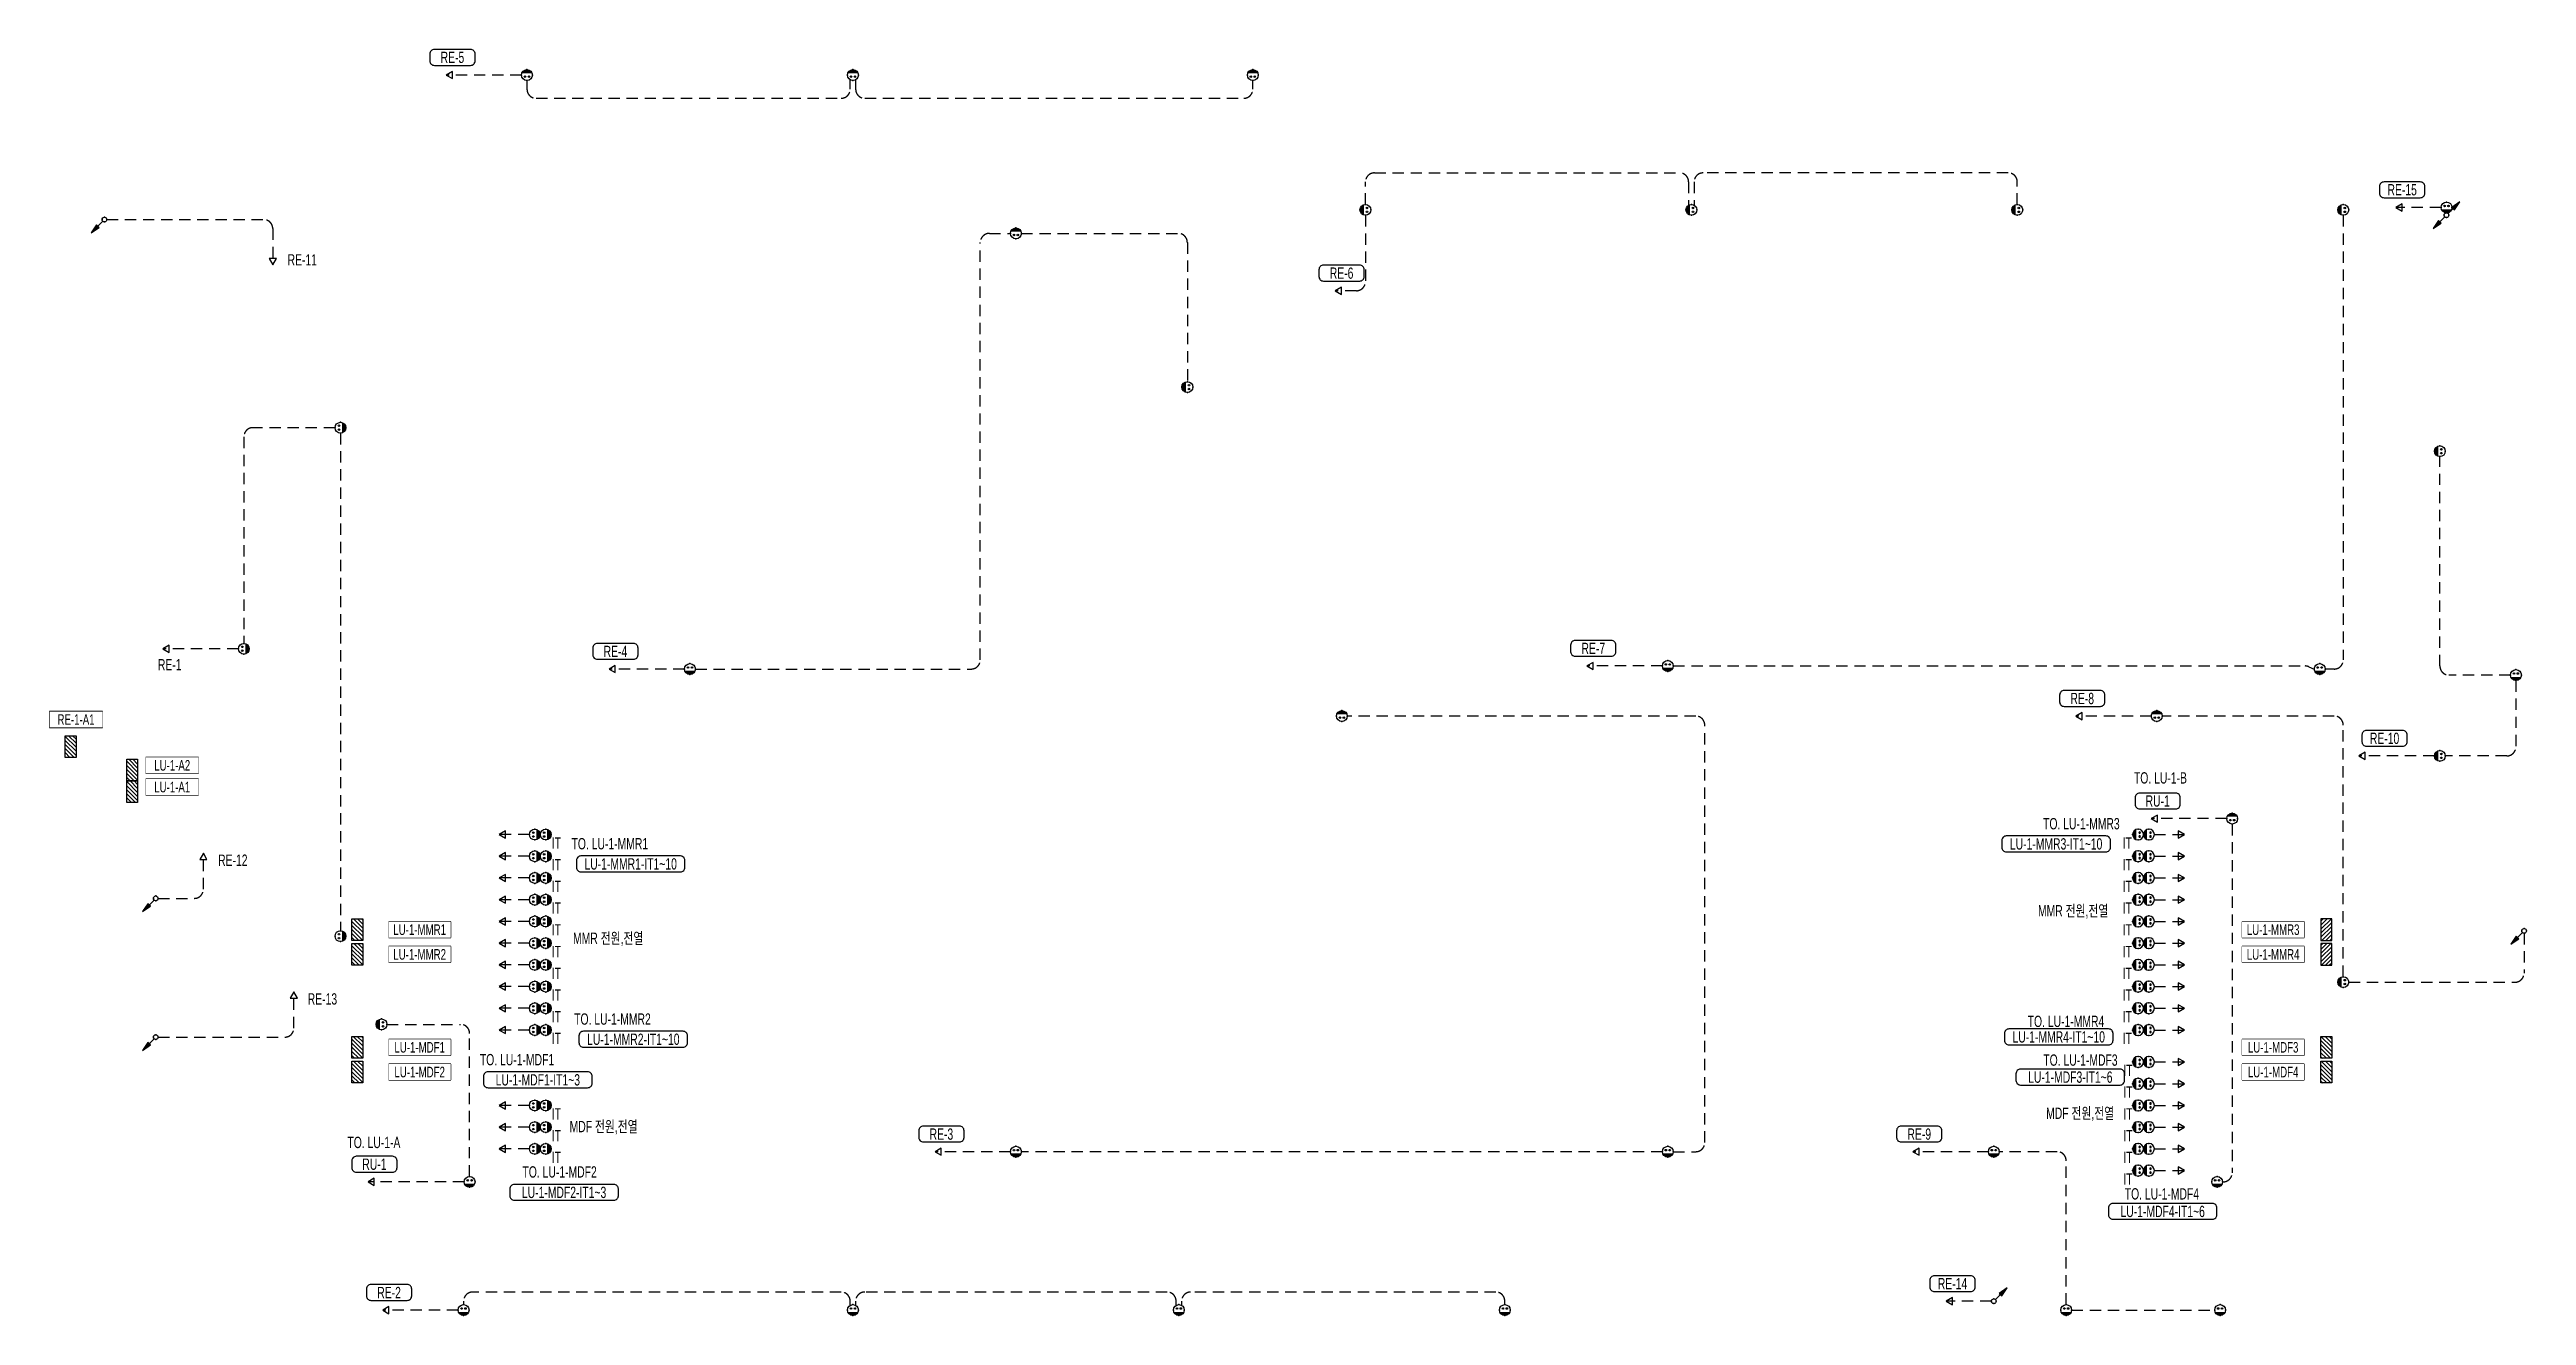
# Model space of a CAD drawing. Header units: millimetres. Extents: x 35956 to 501590, y -530175 to 881740.
# Drawn here: x 91935 to 174004, y -248945 to -206979 of the extents above; entities that cross this region are included whole.
import ezdxf
from ezdxf.enums import TextEntityAlignment as Align

# ---------------------------------------------------------------- set-up
doc = ezdxf.new("R2010")
doc.units = ezdxf.units.MM
doc.header["$LTSCALE"] = 150
doc.set_wipeout_variables(frame=1)
doc.linetypes.add('D2', pattern=[6.5, 2.5, -1.5, 2.5])
doc.layers.get('Defpoints').update_dxf_attribs({"color": 161})
for name, color, linetype in [('------01 Distribution Panel', 3, 'Continuous'), ('------01 Distribution Panel_UPS_Emgency', 232, 'Continuous'), ('------06 Receptacle', 6, 'Continuous'), ('-----20 General Symbol', 3, 'Continuous'), ('-----22 Embeded in Floor', 4, 'D2')]:
    doc.layers.add(name, color=color, linetype=linetype)
doc.styles.add('ELEC', font='Dotum.ttf')

msp = doc.modelspace()

# ---------------------------------------------------------------- texts
at = {"layer": '------06 Receptacle', "style": 'ELEC', "width": 0.7}
for p in [(108729, -233281), (108729, -234001), (160778, -233281), (160778, -234001), (108729, -234721), (160778, -234721), (108729, -235441), (160778, -235441), (108729, -236161), (160778, -236161), (108729, -236881), (160778, -236881), (108729, -237601), (160778, -237601), (108729, -238321), (160778, -238321), (108729, -239041), (108729, -239761), (108729, -242261), (160800, -242261), (108729, -242981), (160800, -242981), (108729, -243701), (160800, -243701), (160800, -244421)]:
    msp.add_text('IT', height=375, dxfattribs=at).set_placement(p, align=Align.MIDDLE)
at = {"layer": 'Defpoints', "style": 'ELEC', "width": 0.7}
for s, p in [('MMR 전원,전열', (158984, -235541, 0)), ('MMR 전원,전열', (110445, -236451, 0)), ('MDF 전원,전열', (159215, -242252, 0)), ('MDF 전원,전열', (110293, -242693, 0))]:
    msp.add_text(s, height=375, dxfattribs=at).set_placement(p, align=Align.MIDDLE)

# ---------------------------------------------------------------- blocks, each defined once
blk = doc.blocks.new('B02')
h = blk.add_hatch(color=256)
h.paths.add_polyline_path([(-136, 86, 0.632456), (136, 86)])
h.paths.add_polyline_path([(-75, 193, 1), (-32, 193, 1)])
h.paths.add_polyline_path([(32, 193, 1), (75, 193, 1)])
blk.add_line((-136, 86), (136, 86))
at = {"linetype": 'Continuous'}
blk.add_circle((0, 150), 150, dxfattribs=at)
for centre in [(-54, 193), (54, 193)]:
    blk.add_circle(centre, 21.4)
for p in [(-150, 150), (0, 300), (0, 0), (150, 150)]:
    blk.add_point(p)
blk = doc.blocks.new('A02')
h = blk.add_hatch()
h.set_pattern_fill('ANSI31', color=256, scale=25, style=0)
h.set_pattern_definition([(45, (-2000, -19200), (-56.1266, 56.1266), [])])
h.paths.add_polyline_path([(-300, 300), (-300, 0), (300, 0), (300, 300)])
blk.add_lwpolyline([(300, 0), (-300, 0), (-300, 300), (300, 300)], close=True)
blk = doc.blocks.new('O07')
blk.add_lwpolyline([(-173, -100), (0, 0), (-173, 100)], close=True)
blk = doc.blocks.new('O01')
blk.add_hatch(color=256).paths.add_polyline_path([(-149, -218), (-218, -149), (-368, -368)])
blk.add_line((-46, -46), (-184, -184))
blk.add_lwpolyline([(-368, -368), (-149, -218), (-218, -149), (-368, -368)])
blk.add_circle((0, 0), 65)
for p in [(-65, 0), (-65, 0), (0, 65), (0, 65), (65, 0), (65, 0), (0, -65), (0, -65)]:
    blk.add_point(p)

# ---------------------------------------------------------------- linework, layer by layer
at = {"layer": '------01 Distribution Panel', "color": 1, "elevation": 0}
for points in [[(91935, -229453), (93690, -229453), (93690, -228928), (91935, -228928)], [(95121, -231690), (96876, -231690), (96876, -231165), (95121, -231165)]]:
    msp.add_lwpolyline(points, close=True, dxfattribs=at)
at = {"layer": '------01 Distribution Panel', "color": 1}
for points in [[(103172, -236417), (105226, -236417), (105226, -235892), (103172, -235892)], [(164583, -236417), (166638, -236417), (166638, -235892), (164583, -235892)], [(103172, -240317), (105226, -240317), (105226, -239792), (103172, -239792)], [(164583, -240317), (166638, -240317), (166638, -239792), (164583, -239792)]]:
    msp.add_lwpolyline(points, close=True, dxfattribs=at)
at = {"layer": '-----22 Embeded in Floor'}
for p, q in [((171175, -212214), (169675, -212214)), ((93832, -212617), (99032, -212617)), ((99332, -212917), (99332, -214117)), ((107834, -233002), (106834, -233002)), ((161674, -233002), (162674, -233002)), ((97032, -234817), (97032, -233617)), ((107834, -233722), (106834, -233722)), ((161674, -233722), (162674, -233722)), ((107834, -234442), (106834, -234442)), ((161674, -234442), (162674, -234442)), ((95532, -235117), (96732, -235117)), ((107834, -235162), (106834, -235162)), ((161674, -235162), (162674, -235162)), ((107834, -235882), (106834, -235882)), ((161674, -235882), (162674, -235882)), ((173926, -236273), (173926, -237595)), ((107834, -236602), (106834, -236602)), ((161674, -236602), (162674, -236602)), ((107834, -237322), (106834, -237322)), ((161674, -237322), (162674, -237322)), ((168114, -237895), (173626, -237895)), ((100032, -239417), (100032, -238217)), ((107834, -238042), (106834, -238042)), ((107834, -238762), (106834, -238762)), ((161674, -238042), (162674, -238042)), ((161674, -238762), (162674, -238762)), ((103114, -239295), (105554, -239295)), ((105854, -244335), (105854, -239595)), ((107834, -239482), (106834, -239482)), ((161674, -239482), (162674, -239482)), ((95532, -239717), (99732, -239717)), ((161674, -240542), (162674, -240542)), ((161674, -241262), (162674, -241262)), ((107834, -241982), (106834, -241982)), ((161674, -241982), (162674, -241982)), ((107834, -242702), (106834, -242702)), ((161674, -242702), (162674, -242702)), ((107834, -243422), (106834, -243422)), ((161674, -243422), (162674, -243422)), ((161674, -244142), (162674, -244142)), ((163934, -244515), (163954, -244515)), ((156276, -248473), (154776, -248473))]:
    msp.add_line(p, q, dxfattribs=at)
for points in [[(107574, -207825), (105074, -207825)], [(101574, -219695), (101574, -236191)], [(98194, -226845), (95694, -226845)], [(112974, -227515), (110474, -227515)], [(145374, -227415), (142874, -227415)], [(161574, -229075), (159074, -229075)], [(170954, -230395), (168454, -230395)], [(164074, -232475), (161574, -232475)], [(123774, -243515), (121274, -243515)], [(145374, -243515), (124134, -243515)], [(156174, -243515), (153674, -243515)], [(105674, -244515), (102487, -244515)], [(105474, -248765), (102974, -248765)], [(158934, -248765), (163674, -248765)]]:
    msp.add_lwpolyline(points, dxfattribs=at)
for points in [[(107754, -208005), (107754, -208295, 0.414214), (108054, -208595), (118164, -208595, 0.414214), (118464, -208295), (118464, -207981)], [(118644, -207981), (118644, -208295, 0.414214), (118944, -208595), (131504, -208595, 0.414214), (131804, -208295), (131804, -208005)], [(135534, -212115), (135534, -211370, -0.414214), (135834, -211070), (145944, -211070, -0.414214), (146244, -211370), (146244, -212139)], [(157134, -212115), (157134, -211370, 0.414214), (156834, -211070), (146724, -211070, 0.414214), (146424, -211370), (146424, -212139)], [(135534, -212475), (135534, -214675, -0.414214), (135234, -214975), (134534, -214975)], [(167934, -212475), (167934, -227215, -0.414214), (167634, -227515), (167334, -227515)], [(113334, -227515), (122474, -227515, 0.414214), (122774, -227215), (122774, -213375, -0.414214), (123074, -213075), (123774, -213075)], [(124134, -213075), (129334, -213075, -0.414214), (129634, -213375), (129634, -217990)], [(101394, -219515), (98674, -219515, 0.414214), (98374, -219815), (98374, -226665)], [(173474, -227715), (171434, -227715, -0.414214), (171134, -227415), (171134, -220475)], [(145734, -227415), (166674, -227415, -0.09902), (166789, -227438), (166974, -227515)], [(173654, -227895), (173654, -230095, -0.414214), (173354, -230395), (171314, -230395)], [(145734, -243515), (146479, -243515, 0.414214), (146779, -243215), (146779, -229375, 0.414214), (146479, -229075), (134934, -229075)], [(158754, -248585), (158754, -243815, 0.414214), (158454, -243515), (156534, -243515)], [(118464, -248609), (118464, -248469, 0.414214), (118164, -248169), (105954, -248169, 0.414214), (105654, -248469), (105654, -248585)], [(129264, -248609), (129264, -248469, 0.414214), (128964, -248169), (118944, -248169, 0.414214), (118644, -248469), (118644, -248609)], [(140154, -248585), (140154, -248469, 0.414214), (139854, -248169), (129744, -248169, 0.414214), (129444, -248469), (129444, -248609)]]:
    msp.add_lwpolyline(points, format="xyb", dxfattribs=at)
for centre, start, end in [((99032, -212917), 0, 90), ((96732, -234817), 270, 0), ((173626, -237595), 270, 0), ((99732, -239417), 270, 0), ((163954, -244215), 270, 0)]:
    msp.add_arc(centre, 300, start, end, dxfattribs=at)

# ---------------------------------------------------------------- block references
at = {"layer": '------01 Distribution Panel', "xscale": 1.2, "yscale": 1.2, "zscale": 1.2, "rotation": 270}
msp.add_blockref('A02', (92454, -230085), dxfattribs=at)
at = {"layer": '------01 Distribution Panel_UPS_Emgency', "yscale": 1.2, "zscale": 1.2}
for p, xscale, rotation in [((94494, -231585), 1.2, 270), ((101954, -236155), 1.2, 270), ((167554, -236155), -1.2, 90), ((101954, -236975), 1.2, 270), ((167554, -236975), -1.2, 90), ((101954, -240055), 1.2, 270), ((167194, -240055), 1.2, 270), ((101954, -240875), 1.2, 270), ((167194, -240875), 1.2, 270)]:
    msp.add_blockref('A02', p, dxfattribs=dict(at, xscale=xscale, rotation=rotation))
at = {"layer": '------06 Receptacle', "yscale": 1.2, "zscale": 1.2}
for p, xscale, rotation in [((107754, -207645), 1.2, 180), ((118554, -207645), 1.2, 180), ((131804, -207645), 1.2, 180), ((135354, -212295), 1.2, 270), ((146154, -212295), 1.2, 270), ((156954, -212295), 1.2, 270), ((167754, -212295), 1.2, 270), ((171354, -212395), 1.2, 359.646272586137), ((123954, -212895), 1.2, 180), ((129454, -218170), 1.2, 270), ((101754, -219515), 1.2, 89.99999905542991), ((170954, -220295), 1.2, 270), ((98554, -226845), 1.2, 89.99999999999999), ((134754, -228895), 1.2, 180), ((161754, -228895), 1.2, 180), ((170954, -230395), 1.2, 270), ((108194, -233002), 1.2, 89.99999999999999), ((108554, -233002), 1.2, 89.99999999999999), ((160954, -233002), -1.2, 270), ((161314, -233002), -1.2, 270), ((164254, -232295), 1.2, 180), ((108194, -233722), 1.2, 89.99999999999999), ((108554, -233722), 1.2, 89.99999999999999), ((160954, -233722), -1.2, 270), ((161314, -233722), -1.2, 270), ((108194, -234442), 1.2, 89.99999999999999), ((108554, -234442), 1.2, 89.99999999999999), ((160954, -234442), -1.2, 270), ((161314, -234442), -1.2, 270), ((108194, -235162), 1.2, 89.99999999999999), ((108554, -235162), 1.2, 89.99999999999999), ((160954, -235162), -1.2, 270), ((161314, -235162), -1.2, 270), ((101754, -236371), 1.2, 89.99999905542991), ((108194, -235882), 1.2, 89.99999999999999), ((108554, -235882), 1.2, 89.99999999999999), ((160954, -235882), -1.2, 270), ((161314, -235882), -1.2, 270), ((108194, -236602), 1.2, 89.99999999999999), ((108194, -237322), 1.2, 89.99999999999999), ((108554, -236602), 1.2, 89.99999999999999), ((108554, -237322), 1.2, 89.99999999999999), ((160954, -236602), -1.2, 270), ((160954, -237322), -1.2, 270), ((161314, -236602), -1.2, 270), ((161314, -237322), -1.2, 270), ((108194, -238042), 1.2, 89.99999999999999), ((108554, -238042), 1.2, 89.99999999999999), ((160954, -238042), -1.2, 270), ((161314, -238042), -1.2, 270), ((167754, -237895), 1.2, 270), ((108194, -238762), 1.2, 89.99999999999999), ((108554, -238762), 1.2, 89.99999999999999), ((160954, -238762), -1.2, 270), ((161314, -238762), -1.2, 270), ((102754, -239295), 1.2, 270), ((108194, -239482), 1.2, 89.99999999999999), ((108554, -239482), 1.2, 89.99999999999999), ((160954, -239482), -1.2, 270), ((161314, -239482), -1.2, 270), ((161314, -240542), -1.2, 270), ((160954, -241262), -1.2, 270), ((161314, -241262), -1.2, 270), ((108194, -241982), 1.2, 89.99999999999999), ((108554, -241982), 1.2, 89.99999999999999), ((160954, -241982), -1.2, 270), ((161314, -241982), -1.2, 270), ((108194, -242702), 1.2, 89.99999999999999), ((108554, -242702), 1.2, 89.99999999999999), ((160954, -242702), -1.2, 270), ((161314, -242702), -1.2, 270), ((108194, -243422), 1.2, 89.99999999999999), ((108554, -243422), 1.2, 89.99999999999999), ((145554, -243695), 1.2, 9.44570097154037e-07), ((156354, -243695), 1.2, 9.44570097154037e-07), ((160954, -243422), -1.2, 270), ((161314, -243422), -1.2, 270), ((160954, -244142), -1.2, 270), ((161314, -244142), -1.2, 270), ((118554, -248945), 1.2, 9.44570097154037e-07), ((129354, -248945), 1.2, 9.44570097154037e-07), ((140154, -248945), 1.2, 9.44570097154037e-07)]:
    msp.add_blockref('B02', p, dxfattribs=dict(at, xscale=xscale, rotation=rotation))
at = {"layer": '------06 Receptacle', "xscale": 1.2, "yscale": 1.2, "zscale": 1.2}
for p in [(145554, -227595), (113154, -227695), (167154, -227695), (173654, -227895), (123954, -243695), (105854, -244695), (163754, -244695), (105654, -248945), (158754, -248945), (163854, -248945)]:
    msp.add_blockref('B02', p, dxfattribs=at)
at = {"layer": '-----20 General Symbol', "xscale": 1.2, "yscale": 1.2, "zscale": 1.2}
for p in [(93754, -212617), (171354, -212473), (95454, -235117), (173926, -236195), (95454, -239717)]:
    msp.add_blockref('O01', p, dxfattribs=at)
at = {"layer": '-----20 General Symbol', "xscale": 1.2, "yscale": 1.2, "zscale": 1.2, "rotation": 180}
for p in [(171354, -212473), (156354, -248473)]:
    msp.add_blockref('O01', p, dxfattribs=at)
at = {"layer": '-----22 Embeded in Floor', "xscale": 1.2, "yscale": 1.2, "zscale": 1.2}
for p, rotation in [((105074, -207825), 180), ((169675, -212214), 180), ((99332, -214117), 270), ((134534, -214975), 180), ((95694, -226845), 180), ((142874, -227415), 180), ((110474, -227515), 180), ((159074, -229075), 180), ((168454, -230395), 180), ((106834, -233002), 180), ((161574, -232475), 180), ((97032, -233617), 89.99999999999997), ((106834, -233722), 180), ((106834, -234442), 180), ((106834, -235162), 180), ((106834, -235882), 180), ((106834, -236602), 180), ((106834, -237322), 180), ((106834, -238042), 180), ((100032, -238217), 89.99999999999997), ((106834, -238762), 180), ((106834, -239482), 180), ((106834, -241982), 180), ((106834, -242702), 180), ((106834, -243422), 180), ((121274, -243515), 180), ((153674, -243515), 180), ((102487, -244515), 180), ((102974, -248765), 180), ((154776, -248473), 180)]:
    msp.add_blockref('O07', p, dxfattribs=dict(at, rotation=rotation))
for p in [(162674, -233002), (162674, -233722), (162674, -234442), (162674, -235162), (162674, -235882), (162674, -236602), (162674, -237322), (162674, -238042), (162674, -238762), (162674, -239482), (162674, -240542), (162674, -241262), (162674, -241982), (162674, -242702), (162674, -243422), (162674, -244142)]:
    msp.add_blockref('O07', p, dxfattribs=at)

msp.set_redraw_order([(e.dxf.handle, doc.entitydb.next_handle()) for e in msp.query("TEXT MTEXT ATTDEF DIMENSION ARC_DIMENSION")])  # texts and dimensions are drawn at this point

# ---------------------------------------------------------------- wipeouts: each hides what was drawn before it
at = {"color": 1, "linetype": 'Continuous'}
for points in [[(156619, -233425), (156621, -233448), (156626, -233471), (156635, -233493), (156647, -233513), (156663, -233531), (156681, -233546), (156701, -233559), (156722, -233568), (156745, -233573), (156769, -233575), (160069, -233575), (160092, -233573), (160115, -233568), (160137, -233559), (160157, -233546), (160175, -233531), (160190, -233513), (160202, -233493), (160211, -233471), (160217, -233448), (160219, -233425), (160219, -233200), (160217, -233176), (160211, -233154), (160202, -233132), (160190, -233112), (160175, -233094), (160157, -233079), (160137, -233066), (160115, -233057), (160092, -233052), (160069, -233050), (156769, -233050), (156745, -233052), (156722, -233057), (156701, -233066), (156681, -233079), (156663, -233094), (156647, -233112), (156635, -233132), (156626, -233154), (156621, -233176), (156619, -233200)], [(109390, -234088), (109392, -234111), (109397, -234134), (109406, -234156), (109418, -234176), (109434, -234194), (109452, -234209), (109472, -234221), (109493, -234230), (109516, -234236), (109540, -234238), (112840, -234238), (112863, -234236), (112886, -234230), (112908, -234221), (112928, -234209), (112946, -234194), (112961, -234176), (112973, -234156), (112982, -234134), (112988, -234111), (112990, -234088), (112990, -233863), (112988, -233839), (112982, -233816), (112973, -233794), (112961, -233774), (112946, -233757), (112928, -233741), (112908, -233729), (112886, -233720), (112863, -233714), (112840, -233713), (109540, -233713), (109516, -233714), (109493, -233720), (109472, -233729), (109452, -233741), (109434, -233757), (109418, -233774), (109406, -233794), (109397, -233816), (109392, -233839), (109390, -233863)], [(109477, -239900), (109479, -239924), (109484, -239946), (109493, -239968), (109506, -239988), (109521, -240006), (109539, -240021), (109559, -240034), (109581, -240043), (109603, -240048), (109627, -240050), (112927, -240050), (112950, -240048), (112973, -240043), (112995, -240034), (113015, -240021), (113033, -240006), (113048, -239988), (113061, -239968), (113070, -239946), (113075, -239924), (113077, -239900), (113077, -239675), (113075, -239652), (113070, -239629), (113061, -239607), (113048, -239587), (113033, -239569), (113015, -239554), (112995, -239541), (112973, -239532), (112950, -239527), (112927, -239525), (109627, -239525), (109603, -239527), (109581, -239532), (109559, -239541), (109539, -239554), (109521, -239569), (109506, -239587), (109493, -239607), (109484, -239629), (109479, -239652), (109477, -239675)], [(156706, -239822), (156708, -239846), (156713, -239869), (156722, -239890), (156734, -239910), (156750, -239928), (156768, -239944), (156788, -239956), (156809, -239965), (156832, -239970), (156856, -239972), (160156, -239972), (160179, -239970), (160202, -239965), (160224, -239956), (160244, -239944), (160262, -239928), (160277, -239910), (160289, -239890), (160298, -239869), (160304, -239846), (160306, -239822), (160306, -239597), (160304, -239574), (160298, -239551), (160289, -239529), (160277, -239509), (160262, -239491), (160244, -239476), (160224, -239464), (160202, -239455), (160179, -239449), (160156, -239447), (156856, -239447), (156832, -239449), (156809, -239455), (156788, -239464), (156768, -239476), (156750, -239491), (156734, -239509), (156722, -239529), (156713, -239551), (156708, -239574), (156706, -239597)], [(107184, -244977), (107186, -245000), (107191, -245023), (107200, -245045), (107213, -245065), (107228, -245083), (107246, -245098), (107266, -245110), (107288, -245119), (107311, -245125), (107334, -245127), (110634, -245127), (110658, -245125), (110680, -245119), (110702, -245110), (110722, -245098), (110740, -245083), (110755, -245065), (110768, -245045), (110777, -245023), (110782, -245000), (110784, -244977), (110784, -244752), (110782, -244728), (110777, -244705), (110768, -244684), (110755, -244664), (110740, -244646), (110722, -244630), (110702, -244618), (110680, -244609), (110658, -244604), (110634, -244602), (107334, -244602), (107311, -244604), (107288, -244609), (107266, -244618), (107246, -244630), (107228, -244646), (107213, -244664), (107200, -244684), (107191, -244705), (107186, -244728), (107184, -244752)], [(160150, -245607), (160152, -245631), (160158, -245654), (160167, -245676), (160179, -245696), (160194, -245714), (160212, -245729), (160232, -245741), (160254, -245750), (160277, -245756), (160300, -245757), (163600, -245757), (163624, -245756), (163647, -245750), (163668, -245741), (163689, -245729), (163706, -245714), (163722, -245696), (163734, -245676), (163743, -245654), (163749, -245631), (163750, -245607), (163750, -245382), (163749, -245359), (163743, -245336), (163734, -245314), (163722, -245294), (163706, -245276), (163689, -245261), (163668, -245249), (163647, -245240), (163624, -245234), (163600, -245232), (160300, -245232), (160277, -245234), (160254, -245240), (160232, -245249), (160212, -245261), (160194, -245276), (160179, -245294), (160167, -245314), (160158, -245336), (160152, -245359), (160150, -245382)]]:
    msp.add_wipeout(points, dxfattribs=at)

# ---------------------------------------------------------------- next in the draw order: linework, layer by layer
for points in [[(156619, -233425, 0.414214), (156769, -233575), (160069, -233575, 0.414214), (160219, -233425), (160219, -233200, 0.414214), (160069, -233050), (156769, -233050, 0.414214), (156619, -233200)], [(109390, -234088, 0.414214), (109540, -234238), (112840, -234238, 0.414214), (112990, -234088), (112990, -233863, 0.414214), (112840, -233713), (109540, -233713, 0.414214), (109390, -233863)], [(109477, -239900, 0.414214), (109627, -240050), (112927, -240050, 0.414214), (113077, -239900), (113077, -239675, 0.414214), (112927, -239525), (109627, -239525, 0.414214), (109477, -239675)], [(156706, -239822, 0.414214), (156856, -239972), (160156, -239972, 0.414214), (160306, -239822), (160306, -239597, 0.414214), (160156, -239447), (156856, -239447, 0.414214), (156706, -239597)]]:
    msp.add_lwpolyline(points, format="xyb", close=True, dxfattribs=at)
at = {"color": 1, "linetype": 'Continuous', "elevation": 0}
for points in [[(107184, -244977, 0.414214), (107334, -245127), (110634, -245127, 0.414214), (110784, -244977), (110784, -244752, 0.414214), (110634, -244602), (107334, -244602, 0.414214), (107184, -244752)], [(160150, -245607, 0.414214), (160300, -245757), (163600, -245757, 0.414214), (163750, -245607), (163750, -245382, 0.414214), (163600, -245232), (160300, -245232, 0.414214), (160150, -245382)]]:
    msp.add_lwpolyline(points, format="xyb", close=True, dxfattribs=at)

# ---------------------------------------------------------------- next in the draw order: texts
at = {"layer": '------06 Receptacle', "style": 'ELEC', "width": 0.7}
for p in [(160778, -239041), (160778, -239761)]:
    msp.add_text('IT', height=375, dxfattribs=at).set_placement(p, align=Align.MIDDLE)
at = {"style": 'ELEC', "width": 0.7}
for s, p in [('TO. LU-1-MMR3', (159257, -232643)), ('TO. LU-1-MMR1', (110500, -233306)), ('LU-1-MMR1-IT1~10', (111190, -233975)), ('LU-1-MMR3-IT1~10', (158419, -233312)), ('TO. LU-1-MMR2', (110587, -239118)), ('LU-1-MMR2-IT1~10', (111277, -239788)), ('LU-1-MMR4-IT1~10', (158506, -239710)), ('TO. LU-1-MMR4', (158746, -239195)), ('TO. LU-1-MDF2', (108836, -244186)), ('LU-1-MDF2-IT1~3', (108984, -244864)), ('LU-1-MDF4-IT1~6', (161950, -245495)), ('TO. LU-1-MDF4', (161925, -244913))]:
    msp.add_text(s, height=375, dxfattribs=at).set_placement(p, align=Align.MIDDLE)

# ---------------------------------------------------------------- next in the draw order: wipeouts: each hides what was drawn before it
at = {"color": 1}
msp.add_wipeout([(91935, -229453), (93690, -229453), (93690, -228928), (91935, -228928)], dxfattribs=at).dxf.layer = '------01 Distribution Panel'
at = {"color": 1, "linetype": 'Continuous'}
for points in [[(104535, -207354), (104537, -207378), (104543, -207400), (104552, -207422), (104564, -207442), (104579, -207460), (104597, -207475), (104617, -207488), (104639, -207497), (104662, -207502), (104685, -207504), (105885, -207504), (105909, -207502), (105932, -207497), (105953, -207488), (105973, -207475), (105991, -207460), (106007, -207442), (106019, -207422), (106028, -207400), (106033, -207378), (106035, -207354), (106035, -207129), (106033, -207106), (106028, -207083), (106019, -207061), (106007, -207041), (105991, -207023), (105973, -207008), (105953, -206995), (105932, -206986), (105909, -206981), (105885, -206979), (104685, -206979), (104662, -206981), (104639, -206986), (104617, -206995), (104597, -207008), (104579, -207023), (104564, -207041), (104552, -207061), (104543, -207083), (104537, -207106), (104535, -207129)], [(169136, -211743), (169138, -211766), (169144, -211789), (169153, -211811), (169165, -211831), (169180, -211849), (169198, -211864), (169218, -211877), (169240, -211886), (169263, -211891), (169286, -211893), (170486, -211893), (170510, -211891), (170533, -211886), (170554, -211877), (170575, -211864), (170592, -211849), (170608, -211831), (170620, -211811), (170629, -211789), (170634, -211766), (170636, -211743), (170636, -211518), (170634, -211494), (170629, -211472), (170620, -211450), (170608, -211430), (170592, -211412), (170575, -211397), (170554, -211384), (170533, -211375), (170510, -211370), (170486, -211368), (169286, -211368), (169263, -211370), (169240, -211375), (169218, -211384), (169198, -211397), (169180, -211412), (169165, -211430), (169153, -211450), (169144, -211472), (169138, -211494), (169136, -211518)], [(99559, -214063), (99561, -214087), (99567, -214110), (99576, -214131), (99588, -214151), (99603, -214169), (99621, -214185), (99641, -214197), (99663, -214206), (99686, -214211), (99709, -214213), (100909, -214213), (100933, -214211), (100956, -214206), (100977, -214197), (100997, -214185), (101015, -214169), (101031, -214151), (101043, -214131), (101052, -214110), (101057, -214087), (101059, -214063), (101059, -213838), (101057, -213815), (101052, -213792), (101043, -213770), (101031, -213750), (101015, -213732), (100997, -213717), (100977, -213705), (100956, -213696), (100933, -213690), (100909, -213688), (99709, -213688), (99686, -213690), (99663, -213696), (99641, -213705), (99621, -213717), (99603, -213732), (99588, -213750), (99576, -213770), (99567, -213792), (99561, -213815), (99559, -213838)], [(133995, -214504), (133997, -214528), (134003, -214550), (134012, -214572), (134024, -214592), (134039, -214610), (134057, -214625), (134077, -214638), (134099, -214647), (134122, -214652), (134145, -214654), (135345, -214654), (135369, -214652), (135392, -214647), (135413, -214638), (135433, -214625), (135451, -214610), (135467, -214592), (135479, -214572), (135488, -214550), (135493, -214528), (135495, -214504), (135495, -214279), (135493, -214256), (135488, -214233), (135479, -214211), (135467, -214191), (135451, -214173), (135433, -214158), (135413, -214145), (135392, -214136), (135369, -214131), (135345, -214129), (134145, -214129), (134122, -214131), (134099, -214136), (134077, -214145), (134057, -214158), (134039, -214173), (134024, -214191), (134012, -214211), (134003, -214233), (133997, -214256), (133995, -214279)], [(95166, -227485), (95168, -227508), (95173, -227531), (95182, -227553), (95195, -227573), (95210, -227591), (95228, -227606), (95248, -227618), (95270, -227627), (95293, -227633), (95316, -227635), (96516, -227635), (96540, -227633), (96562, -227627), (96584, -227618), (96604, -227606), (96622, -227591), (96637, -227573), (96650, -227553), (96659, -227531), (96664, -227508), (96666, -227485), (96666, -227260), (96664, -227236), (96659, -227213), (96650, -227192), (96637, -227172), (96622, -227154), (96604, -227138), (96584, -227126), (96562, -227117), (96540, -227112), (96516, -227110), (95316, -227110), (95293, -227112), (95270, -227117), (95248, -227126), (95228, -227138), (95210, -227154), (95195, -227172), (95182, -227192), (95173, -227213), (95168, -227236), (95166, -227260)], [(109935, -227044), (109937, -227068), (109943, -227090), (109952, -227112), (109964, -227132), (109979, -227150), (109997, -227165), (110017, -227178), (110039, -227187), (110062, -227192), (110085, -227194), (111285, -227194), (111309, -227192), (111332, -227187), (111353, -227178), (111373, -227165), (111391, -227150), (111407, -227132), (111419, -227112), (111428, -227090), (111433, -227068), (111435, -227044), (111435, -226819), (111433, -226796), (111428, -226773), (111419, -226751), (111407, -226731), (111391, -226713), (111373, -226698), (111353, -226685), (111332, -226676), (111309, -226671), (111285, -226669), (110085, -226669), (110062, -226671), (110039, -226676), (110017, -226685), (109997, -226698), (109979, -226713), (109964, -226731), (109952, -226751), (109943, -226773), (109937, -226796), (109935, -226819)], [(142335, -226944), (142337, -226968), (142343, -226990), (142352, -227012), (142364, -227032), (142379, -227050), (142397, -227065), (142417, -227078), (142439, -227087), (142462, -227092), (142485, -227094), (143685, -227094), (143709, -227092), (143732, -227087), (143753, -227078), (143773, -227065), (143791, -227050), (143807, -227032), (143819, -227012), (143828, -226990), (143833, -226968), (143835, -226944), (143835, -226719), (143833, -226696), (143828, -226673), (143819, -226651), (143807, -226631), (143791, -226613), (143773, -226598), (143753, -226585), (143732, -226576), (143709, -226571), (143685, -226569), (142485, -226569), (142462, -226571), (142439, -226576), (142417, -226585), (142397, -226598), (142379, -226613), (142364, -226631), (142352, -226651), (142343, -226673), (142337, -226696), (142335, -226719)], [(158535, -228604), (158537, -228628), (158543, -228650), (158552, -228672), (158564, -228692), (158579, -228710), (158597, -228725), (158617, -228738), (158639, -228747), (158662, -228752), (158685, -228754), (159885, -228754), (159909, -228752), (159932, -228747), (159953, -228738), (159973, -228725), (159991, -228710), (160007, -228692), (160019, -228672), (160028, -228650), (160033, -228628), (160035, -228604), (160035, -228379), (160033, -228356), (160028, -228333), (160019, -228311), (160007, -228291), (159991, -228273), (159973, -228258), (159953, -228245), (159932, -228236), (159909, -228231), (159885, -228229), (158685, -228229), (158662, -228231), (158639, -228236), (158617, -228245), (158597, -228258), (158579, -228273), (158564, -228291), (158552, -228311), (158543, -228333), (158537, -228356), (158535, -228379)], [(168552, -229924), (168554, -229948), (168560, -229970), (168569, -229992), (168581, -230012), (168596, -230030), (168614, -230045), (168634, -230058), (168656, -230067), (168679, -230072), (168702, -230074), (169902, -230074), (169926, -230072), (169949, -230067), (169971, -230058), (169991, -230045), (170009, -230030), (170024, -230012), (170036, -229992), (170045, -229970), (170051, -229948), (170052, -229924), (170052, -229699), (170051, -229676), (170045, -229653), (170036, -229631), (170024, -229611), (170009, -229593), (169991, -229578), (169971, -229565), (169949, -229556), (169926, -229551), (169902, -229549), (168702, -229549), (168679, -229551), (168656, -229556), (168634, -229565), (168614, -229578), (168596, -229593), (168581, -229611), (168569, -229631), (168560, -229653), (168554, -229676), (168552, -229699)], [(161035, -232004), (161037, -232028), (161043, -232050), (161052, -232072), (161064, -232092), (161079, -232110), (161097, -232125), (161117, -232138), (161139, -232147), (161162, -232152), (161185, -232154), (162385, -232154), (162409, -232152), (162432, -232147), (162453, -232138), (162473, -232125), (162491, -232110), (162507, -232092), (162519, -232072), (162528, -232050), (162533, -232028), (162535, -232004), (162535, -231779), (162533, -231756), (162528, -231733), (162519, -231711), (162507, -231691), (162491, -231673), (162473, -231658), (162453, -231645), (162432, -231636), (162409, -231631), (162385, -231629), (161185, -231629), (161162, -231631), (161139, -231636), (161117, -231645), (161097, -231658), (161079, -231673), (161064, -231691), (161052, -231711), (161043, -231733), (161037, -231756), (161035, -231779)], [(97258, -233963), (97260, -233986), (97265, -234009), (97274, -234031), (97287, -234051), (97302, -234069), (97320, -234084), (97340, -234096), (97362, -234105), (97385, -234111), (97408, -234113), (98608, -234113), (98632, -234111), (98654, -234105), (98676, -234096), (98696, -234084), (98714, -234069), (98729, -234051), (98742, -234031), (98751, -234009), (98756, -233986), (98758, -233963), (98758, -233738), (98756, -233714), (98751, -233691), (98742, -233670), (98729, -233649), (98714, -233632), (98696, -233616), (98676, -233604), (98654, -233595), (98632, -233589), (98608, -233588), (97408, -233588), (97385, -233589), (97362, -233595), (97340, -233604), (97320, -233616), (97302, -233632), (97287, -233649), (97274, -233670), (97265, -233691), (97260, -233714), (97258, -233738)], [(100227, -238563), (100228, -238587), (100234, -238610), (100243, -238631), (100255, -238651), (100271, -238669), (100288, -238685), (100309, -238697), (100330, -238706), (100353, -238711), (100377, -238713), (101577, -238713), (101600, -238711), (101623, -238706), (101645, -238697), (101665, -238685), (101683, -238669), (101698, -238651), (101710, -238631), (101719, -238610), (101725, -238587), (101727, -238563), (101727, -238338), (101725, -238315), (101719, -238292), (101710, -238270), (101698, -238250), (101683, -238232), (101665, -238217), (101645, -238205), (101623, -238196), (101600, -238190), (101577, -238188), (100377, -238188), (100353, -238190), (100330, -238196), (100309, -238205), (100288, -238217), (100271, -238232), (100255, -238250), (100243, -238270), (100234, -238292), (100228, -238315), (100227, -238338)], [(106314, -241245), (106316, -241269), (106321, -241292), (106330, -241313), (106342, -241334), (106358, -241351), (106376, -241367), (106396, -241379), (106417, -241388), (106440, -241394), (106464, -241395), (109764, -241395), (109787, -241394), (109810, -241388), (109832, -241379), (109852, -241367), (109870, -241351), (109885, -241334), (109897, -241313), (109906, -241292), (109912, -241269), (109914, -241245), (109914, -241020), (109912, -240997), (109906, -240974), (109897, -240952), (109885, -240932), (109870, -240914), (109852, -240899), (109832, -240887), (109810, -240878), (109787, -240872), (109764, -240870), (106464, -240870), (106440, -240872), (106417, -240878), (106396, -240887), (106376, -240899), (106358, -240914), (106342, -240932), (106330, -240952), (106321, -240974), (106316, -240997), (106314, -241020)], [(157090, -241155), (157092, -241179), (157097, -241201), (157106, -241223), (157119, -241243), (157134, -241261), (157152, -241276), (157172, -241289), (157194, -241298), (157217, -241303), (157240, -241305), (160540, -241305), (160564, -241303), (160586, -241298), (160608, -241289), (160628, -241276), (160646, -241261), (160661, -241243), (160674, -241223), (160683, -241201), (160688, -241179), (160690, -241155), (160690, -240930), (160688, -240907), (160683, -240884), (160674, -240862), (160661, -240842), (160646, -240824), (160628, -240809), (160608, -240796), (160586, -240787), (160564, -240782), (160540, -240780), (157240, -240780), (157217, -240782), (157194, -240787), (157172, -240796), (157152, -240809), (157134, -240824), (157119, -240842), (157106, -240862), (157097, -240884), (157092, -240907), (157090, -240930)], [(120735, -243044), (120737, -243068), (120743, -243090), (120752, -243112), (120764, -243132), (120779, -243150), (120797, -243165), (120817, -243178), (120839, -243187), (120862, -243192), (120885, -243194), (122085, -243194), (122109, -243192), (122132, -243187), (122153, -243178), (122173, -243165), (122191, -243150), (122207, -243132), (122219, -243112), (122228, -243090), (122233, -243068), (122235, -243044), (122235, -242819), (122233, -242796), (122228, -242773), (122219, -242751), (122207, -242731), (122191, -242713), (122173, -242698), (122153, -242685), (122132, -242676), (122109, -242671), (122085, -242669), (120885, -242669), (120862, -242671), (120839, -242676), (120817, -242685), (120797, -242698), (120779, -242713), (120764, -242731), (120752, -242751), (120743, -242773), (120737, -242796), (120735, -242819)], [(153135, -243044), (153137, -243068), (153143, -243090), (153152, -243112), (153164, -243132), (153179, -243150), (153197, -243165), (153217, -243178), (153239, -243187), (153262, -243192), (153285, -243194), (154485, -243194), (154509, -243192), (154532, -243187), (154553, -243178), (154573, -243165), (154591, -243150), (154607, -243132), (154619, -243112), (154628, -243090), (154633, -243068), (154635, -243044), (154635, -242819), (154633, -242796), (154628, -242773), (154619, -242751), (154607, -242731), (154591, -242713), (154573, -242698), (154553, -242685), (154532, -242676), (154509, -242671), (154485, -242669), (153285, -242669), (153262, -242671), (153239, -242676), (153217, -242685), (153197, -242698), (153179, -242713), (153164, -242731), (153152, -242751), (153143, -242773), (153137, -242796), (153135, -242819)], [(101949, -244044), (101951, -244068), (101956, -244090), (101965, -244112), (101978, -244132), (101993, -244150), (102011, -244165), (102031, -244178), (102053, -244187), (102075, -244192), (102099, -244194), (103299, -244194), (103322, -244192), (103345, -244187), (103367, -244178), (103387, -244165), (103405, -244150), (103420, -244132), (103433, -244112), (103442, -244090), (103447, -244068), (103449, -244044), (103449, -243819), (103447, -243796), (103442, -243773), (103433, -243751), (103420, -243731), (103405, -243713), (103387, -243698), (103367, -243685), (103345, -243676), (103322, -243671), (103299, -243669), (102099, -243669), (102075, -243671), (102053, -243676), (102031, -243685), (102011, -243698), (101993, -243713), (101978, -243731), (101965, -243751), (101956, -243773), (101951, -243796), (101949, -243819)], [(154237, -248002), (154239, -248026), (154245, -248048), (154254, -248070), (154266, -248090), (154281, -248108), (154299, -248123), (154319, -248136), (154341, -248145), (154364, -248150), (154387, -248152), (155587, -248152), (155611, -248150), (155634, -248145), (155655, -248136), (155675, -248123), (155693, -248108), (155709, -248090), (155721, -248070), (155730, -248048), (155735, -248026), (155737, -248002), (155737, -247777), (155735, -247754), (155730, -247731), (155721, -247709), (155709, -247689), (155693, -247671), (155675, -247656), (155655, -247643), (155634, -247634), (155611, -247629), (155587, -247627), (154387, -247627), (154364, -247629), (154341, -247634), (154319, -247643), (154299, -247656), (154281, -247671), (154266, -247689), (154254, -247709), (154245, -247731), (154239, -247754), (154237, -247777)], [(102435, -248294), (102437, -248318), (102443, -248340), (102452, -248362), (102464, -248382), (102479, -248400), (102497, -248415), (102517, -248428), (102539, -248437), (102562, -248442), (102585, -248444), (103785, -248444), (103809, -248442), (103832, -248437), (103853, -248428), (103873, -248415), (103891, -248400), (103907, -248382), (103919, -248362), (103928, -248340), (103933, -248318), (103935, -248294), (103935, -248069), (103933, -248046), (103928, -248023), (103919, -248001), (103907, -247981), (103891, -247963), (103873, -247948), (103853, -247935), (103832, -247926), (103809, -247921), (103785, -247919), (102585, -247919), (102562, -247921), (102539, -247926), (102517, -247935), (102497, -247948), (102479, -247963), (102464, -247981), (102452, -248001), (102443, -248023), (102437, -248046), (102435, -248069)]]:
    msp.add_wipeout(points, dxfattribs=at)
at = {"color": 1}
for points in [[(95121, -231690), (96876, -231690), (96876, -231165), (95121, -231165)], [(103172, -236417), (105226, -236417), (105226, -235892), (103172, -235892)], [(103172, -240317), (105226, -240317), (105226, -239792), (103172, -239792)], [(164583, -240317), (166638, -240317), (166638, -239792), (164583, -239792)]]:
    msp.add_wipeout(points, dxfattribs=at)

# ---------------------------------------------------------------- next in the draw order: linework, layer by layer
at = {"layer": '------01 Distribution Panel', "color": 1, "elevation": 0}
msp.add_lwpolyline([(95121, -230970), (96876, -230970), (96876, -230445), (95121, -230445)], close=True, dxfattribs=at)
at = {"layer": '------01 Distribution Panel', "color": 1}
for points in [[(103172, -237237), (105226, -237237), (105226, -236712), (103172, -236712)], [(103172, -241137), (105226, -241137), (105226, -240612), (103172, -240612)], [(164583, -241137), (166638, -241137), (166638, -240612), (164583, -240612)]]:
    msp.add_lwpolyline(points, close=True, dxfattribs=at)
at = {"layer": '-----22 Embeded in Floor'}
msp.add_lwpolyline([(167934, -237715), (167934, -229375, 0.414214), (167634, -229075), (161934, -229075)], format="xyb", dxfattribs=at)
msp.add_arc((105554, -239595), 300, 0, 90, dxfattribs=at)
at = {"color": 1, "linetype": 'Continuous'}
for points in [[(104535, -207354, 0.414214), (104685, -207504), (105885, -207504, 0.414214), (106035, -207354), (106035, -207129, 0.414214), (105885, -206979), (104685, -206979, 0.414214), (104535, -207129)], [(133995, -214504, 0.414214), (134145, -214654), (135345, -214654, 0.414214), (135495, -214504), (135495, -214279, 0.414214), (135345, -214129), (134145, -214129, 0.414214), (133995, -214279)], [(109935, -227044, 0.414214), (110085, -227194), (111285, -227194, 0.414214), (111435, -227044), (111435, -226819, 0.414214), (111285, -226669), (110085, -226669, 0.414214), (109935, -226819)], [(142335, -226944, 0.414214), (142485, -227094), (143685, -227094, 0.414214), (143835, -226944), (143835, -226719, 0.414214), (143685, -226569), (142485, -226569, 0.414214), (142335, -226719)], [(158535, -228604, 0.414214), (158685, -228754), (159885, -228754, 0.414214), (160035, -228604), (160035, -228379, 0.414214), (159885, -228229), (158685, -228229, 0.414214), (158535, -228379)], [(168552, -229924, 0.414214), (168702, -230074), (169902, -230074, 0.414214), (170052, -229924), (170052, -229699, 0.414214), (169902, -229549), (168702, -229549, 0.414214), (168552, -229699)], [(161035, -232004, 0.414214), (161185, -232154), (162385, -232154, 0.414214), (162535, -232004), (162535, -231779, 0.414214), (162385, -231629), (161185, -231629, 0.414214), (161035, -231779)], [(106314, -241245, 0.414214), (106464, -241395), (109764, -241395, 0.414214), (109914, -241245), (109914, -241020, 0.414214), (109764, -240870), (106464, -240870, 0.414214), (106314, -241020)], [(120735, -243044, 0.414214), (120885, -243194), (122085, -243194, 0.414214), (122235, -243044), (122235, -242819, 0.414214), (122085, -242669), (120885, -242669, 0.414214), (120735, -242819)], [(153135, -243044, 0.414214), (153285, -243194), (154485, -243194, 0.414214), (154635, -243044), (154635, -242819, 0.414214), (154485, -242669), (153285, -242669, 0.414214), (153135, -242819)], [(101949, -244044, 0.414214), (102099, -244194), (103299, -244194, 0.414214), (103449, -244044), (103449, -243819, 0.414214), (103299, -243669), (102099, -243669, 0.414214), (101949, -243819)], [(154237, -248002, 0.414214), (154387, -248152), (155587, -248152, 0.414214), (155737, -248002), (155737, -247777, 0.414214), (155587, -247627), (154387, -247627, 0.414214), (154237, -247777)], [(102435, -248294, 0.414214), (102585, -248444), (103785, -248444, 0.414214), (103935, -248294), (103935, -248069, 0.414214), (103785, -247919), (102585, -247919, 0.414214), (102435, -248069)]]:
    msp.add_lwpolyline(points, format="xyb", close=True, dxfattribs=at)
at = {"color": 1, "linetype": 'Continuous', "elevation": 0}
for points in [[(169136, -211743, 0.414214), (169286, -211893), (170486, -211893, 0.414214), (170636, -211743), (170636, -211518, 0.414214), (170486, -211368), (169286, -211368, 0.414214), (169136, -211518)], [(157090, -241155, 0.414214), (157240, -241305), (160540, -241305, 0.414214), (160690, -241155), (160690, -240930, 0.414214), (160540, -240780), (157240, -240780, 0.414214), (157090, -240930)]]:
    msp.add_lwpolyline(points, format="xyb", close=True, dxfattribs=at)

# ---------------------------------------------------------------- next in the draw order: block references
at = {"layer": '------01 Distribution Panel_UPS_Emgency', "xscale": 1.2, "yscale": 1.2, "zscale": 1.2, "rotation": 270}
msp.add_blockref('A02', (94494, -230865), dxfattribs=at)
at = {"layer": '------06 Receptacle', "xscale": -1.2, "yscale": 1.2, "zscale": 1.2, "rotation": 270}
msp.add_blockref('B02', (160954, -240542), dxfattribs=at)

# ---------------------------------------------------------------- next in the draw order: texts
at = {"layer": '------01 Distribution Panel', "style": 'ELEC', "width": 0.7}
msp.add_text('RE-1-A1', height=350, dxfattribs=at).set_placement((92813, -229190), align=Align.MIDDLE_CENTER)
at = {"layer": '------06 Receptacle', "style": 'ELEC', "width": 0.7}
for p in [(160800, -240821), (160800, -241541)]:
    msp.add_text('IT', height=375, dxfattribs=at).set_placement(p, align=Align.MIDDLE)
at = {"style": 'ELEC', "width": 0.7}
for s, p in [('RE-5', (105285, -207242)), ('RE-15', (169886, -211630)), ('RE-11', (100309, -213951)), ('RE-6', (134745, -214392)), ('RE-1', (95916, -227372)), ('RE-4', (110685, -226932)), ('RE-7', (143085, -226832)), ('RE-8', (159285, -228492)), ('RE-10', (169302, -229812)), ('TO. LU-1-B', (161876, -231124)), ('RU-1', (161785, -231892)), ('RE-12', (98008, -233850)), ('RE-13', (100977, -238451)), ('TO. LU-1-MDF1', (107424, -240464)), ('TO. LU-1-MDF3', (159226, -240478)), ('LU-1-MDF1-IT1~3', (108114, -241133)), ('LU-1-MDF3-IT1~6', (158890, -241043)), ('RE-3', (121485, -242932)), ('RE-9', (153885, -242932)), ('TO. LU-1-A', (102683, -243208)), ('RU-1', (102699, -243932)), ('RE-14', (154987, -247890)), ('RE-2', (103185, -248182))]:
    msp.add_text(s, height=375, dxfattribs=at).set_placement(p, align=Align.MIDDLE)

# ---------------------------------------------------------------- next in the draw order: wipeouts: each hides what was drawn before it
at = {"color": 1}
for points in [[(95121, -230970), (96876, -230970), (96876, -230445), (95121, -230445)], [(164583, -236417), (166638, -236417), (166638, -235892), (164583, -235892)], [(103172, -237237), (105226, -237237), (105226, -236712), (103172, -236712)], [(103172, -241137), (105226, -241137), (105226, -240612), (103172, -240612)], [(164583, -241137), (166638, -241137), (166638, -240612), (164583, -240612)]]:
    msp.add_wipeout(points, dxfattribs=at)

# ---------------------------------------------------------------- next in the draw order: linework, layer by layer
at = {"layer": '------01 Distribution Panel', "color": 1}
msp.add_lwpolyline([(164583, -237237), (166638, -237237), (166638, -236712), (164583, -236712)], close=True, dxfattribs=at)

# ---------------------------------------------------------------- next in the draw order: texts
at = {"layer": '------01 Distribution Panel_UPS_Emgency', "style": 'ELEC', "width": 0.7}
for s, p in [('LU-1-A2', (95999, -230708)), ('LU-1-A1', (95999, -231428)), ('LU-1-MMR1', (104199, -236155)), ('LU-1-MMR2', (104199, -236975)), ('LU-1-MDF1', (104199, -240055)), ('LU-1-MDF3', (165610, -240055)), ('LU-1-MDF2', (104199, -240875)), ('LU-1-MDF4', (165610, -240875))]:
    msp.add_text(s, height=350, dxfattribs=at).set_placement(p, align=Align.MIDDLE_CENTER)

# ---------------------------------------------------------------- next in the draw order: wipeouts: each hides what was drawn before it
at = {"color": 1}
msp.add_wipeout([(164583, -237237), (166638, -237237), (166638, -236712), (164583, -236712)], dxfattribs=at)

# ---------------------------------------------------------------- next in the draw order: linework, layer by layer
at = {"layer": '-----22 Embeded in Floor'}
msp.add_line((164254, -232655), (164254, -244215), dxfattribs=at)

# ---------------------------------------------------------------- next in the draw order: texts
at = {"layer": '------01 Distribution Panel_UPS_Emgency', "style": 'ELEC', "width": 0.7}
for s, p in [('LU-1-MMR3', (165610, -236155)), ('LU-1-MMR4', (165610, -236975))]:
    msp.add_text(s, height=350, dxfattribs=at).set_placement(p, align=Align.MIDDLE_CENTER)

doc.saveas('drawing.dxf')
